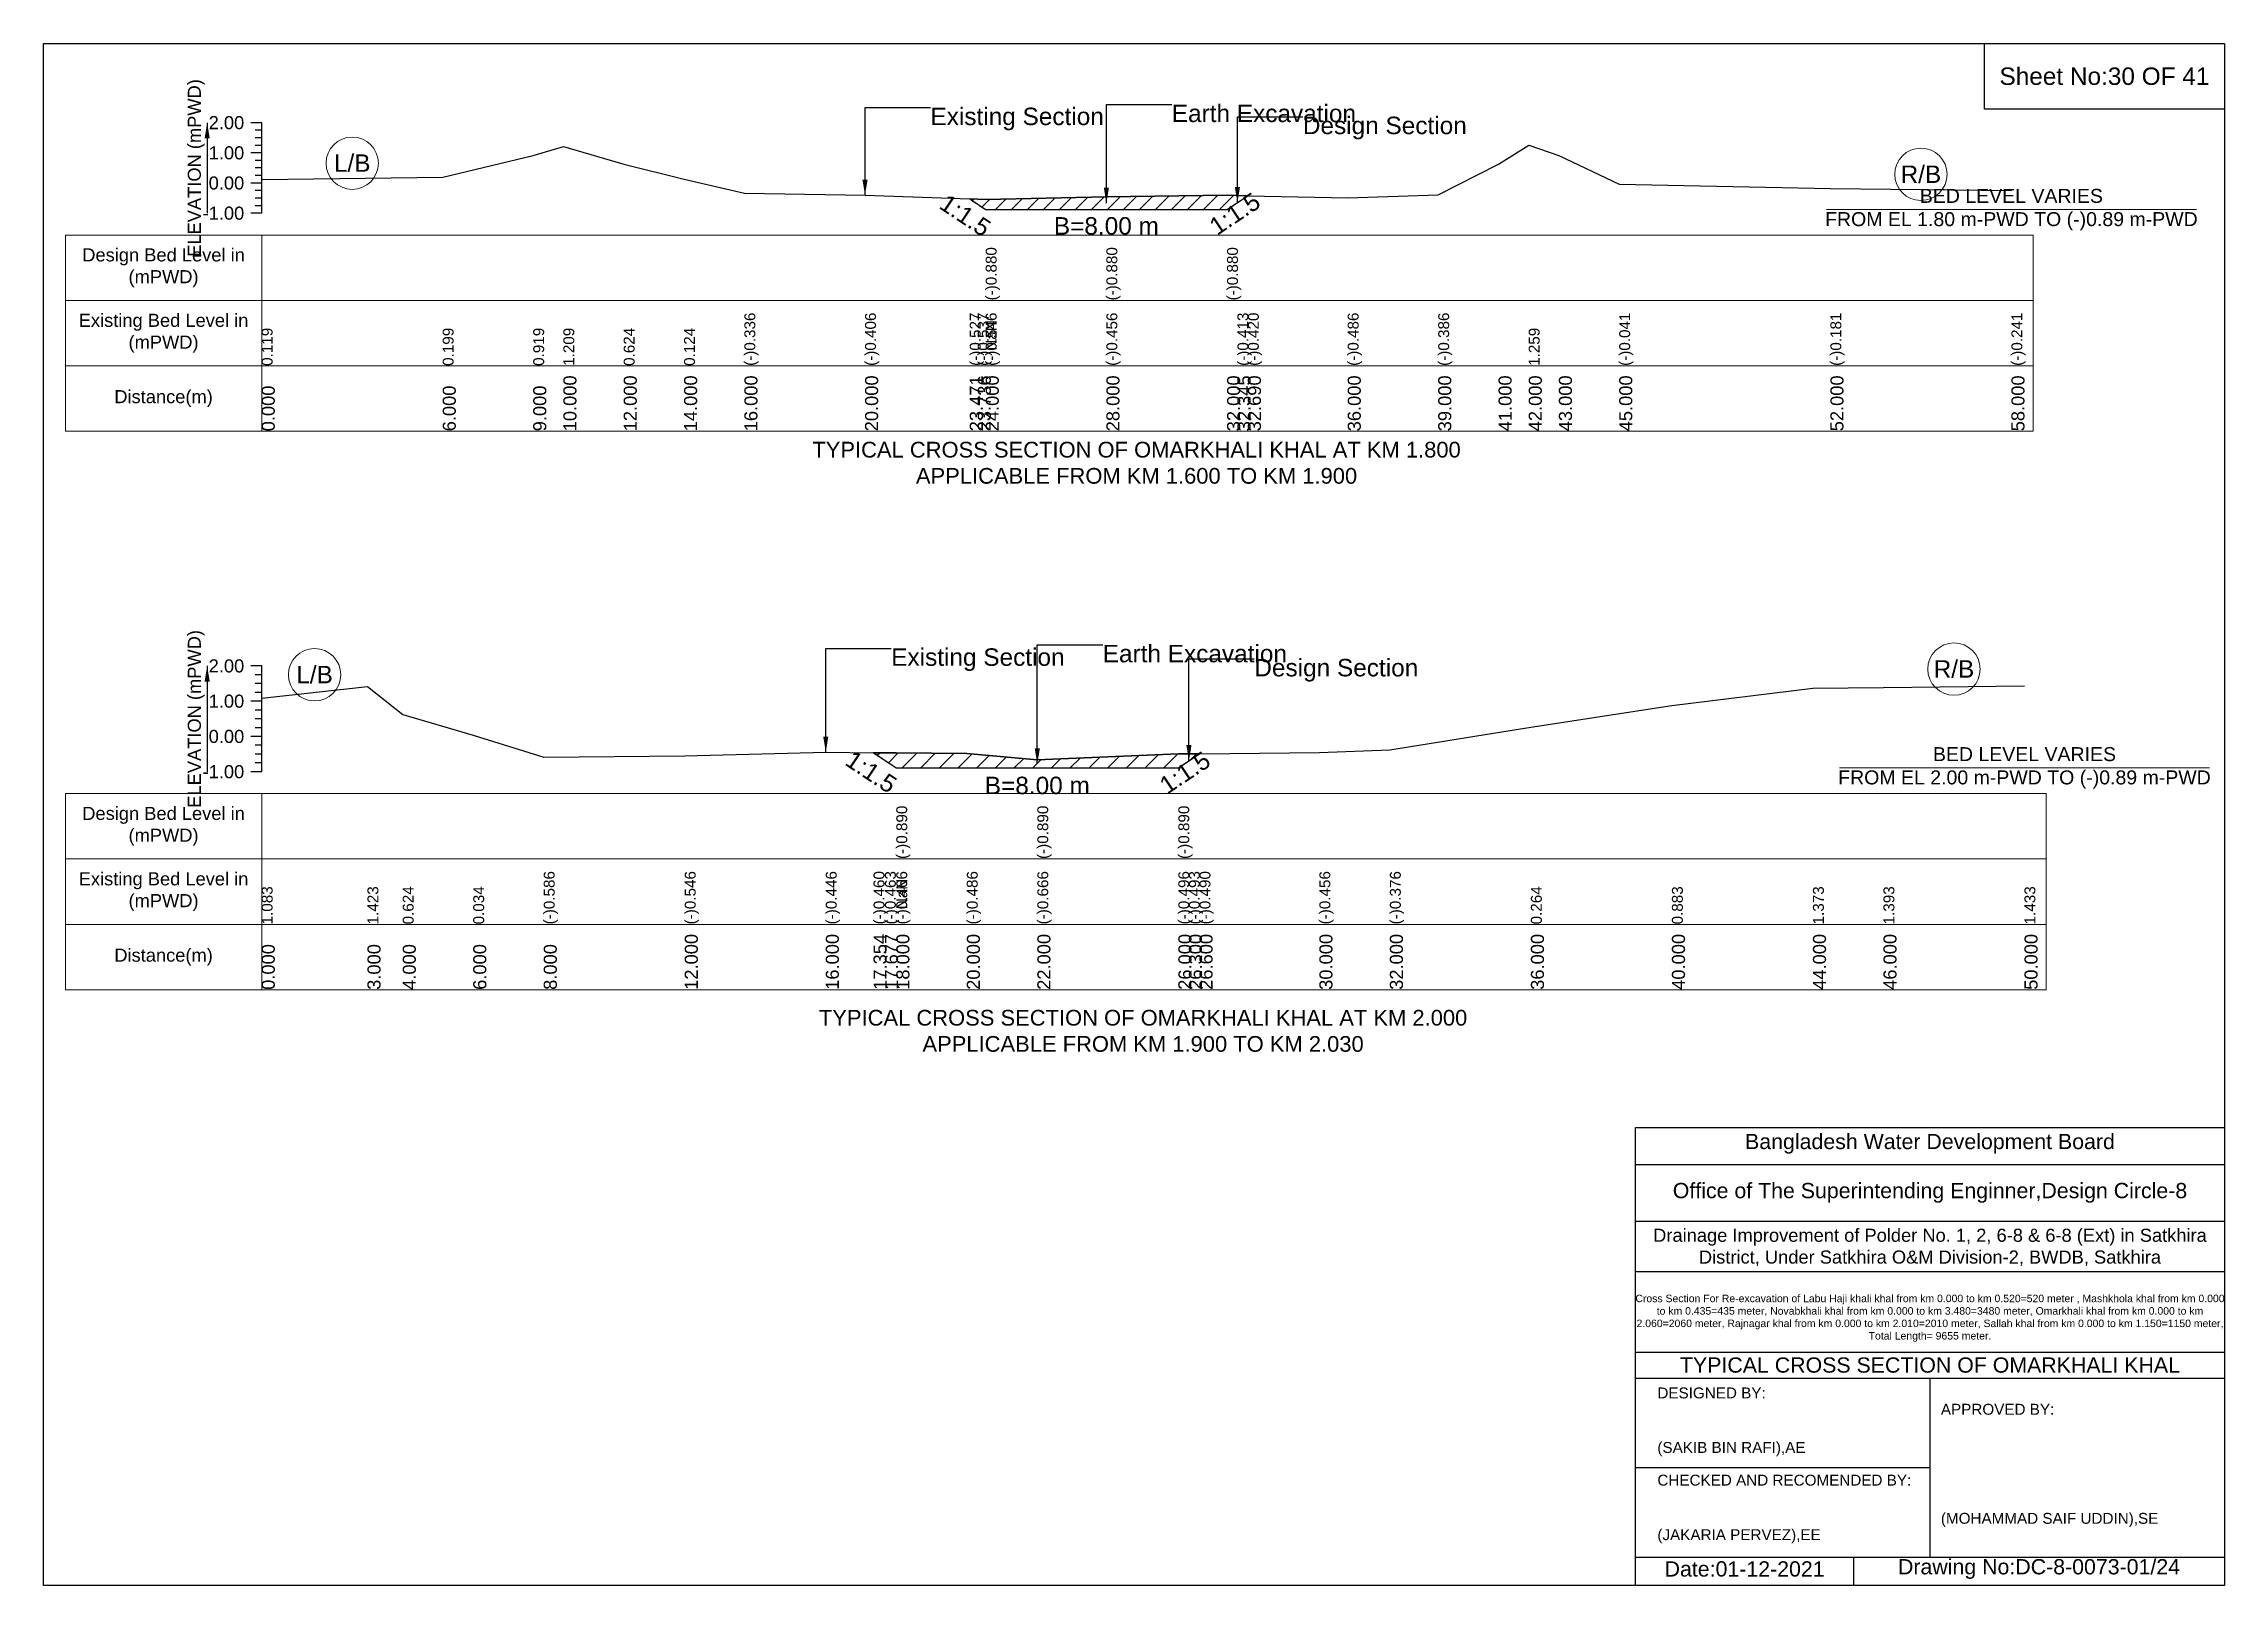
# Model space of a CAD drawing. Header units: inches. Extents: x 93000 to 506000, y -4242 to 0.
# Drawn here: x 390000 to 396000, y -4242 to 0 of the extents above; entities that cross this region are included whole.
import ezdxf

# ---------------------------------------------------------------- set-up
doc = ezdxf.new("R2010")
doc.units = ezdxf.units.IN
doc.header["$LTSCALE"] = 7
doc.header["$MEASUREMENT"] = 0
doc.linetypes.add('DASHED', pattern=[0.75, 0.5, -0.25])
for name, color, linetype, lineweight in [('Cross section Data Border', 7, 'Continuous', 9), ('Cross Section Labels', 7, 'Continuous', 9), ('Design_Bed_Level for Xsection', 7, 'DASHED', 25), ('Existing_Bed_Level for Xsection', 7, 'Continuous', 25), ('Long Section Labels', 7, 'Continuous', 9)]:
    doc.layers.add(name, color=color, linetype=linetype, lineweight=lineweight)
doc.styles.get("Standard").update_dxf_attribs({"font": 'arial.ttf'})
doc.dimstyles.get("Standard").update_dxf_attribs({"dimtxt": 0.18, "dimasz": 0.18, "dimexe": 0.18, "dimexo": 0.0625, "dimgap": 0.09, "dimtad": 0, "dimtih": 1, "dimtoh": 1, "dimdec": 4, "dimzin": 0, "dimdsep": 46, "dimtxsty": 'Standard', "dimcen": 0.09, "dimadec": 0, "dimazin": 0, "dimtfac": 1, "dimtdec": 4, "dimtofl": 0, "dimtmove": 0, "dimatfit": 3, "dimfxl": 1, "dimtolj": 1, "dimtzin": 0, "dimarcsym": 0})

msp = doc.modelspace()

# ---------------------------------------------------------------- texts
at = {"attachment_point": 5}
for s, insert, char_height in [('Sheet No:30 OF 41', (395670, -90), 48), ('Bangladesh Water Development Board', (395190, -3027), 42), ('Office of The Superintending Enginner,Design Circle-8', (395190, -3162), 42)]:
    msp.add_mtext(s, dxfattribs=dict(at, insert=insert, char_height=char_height))
for s, insert, char_height, width, attachment_point in [('Drainage Improvement of Polder No. 1, 2, 6-8 & 6-8 (Ext) in Satkhira District, Under Satkhira O&M Division-2, BWDB, Satkhira', (395190, -3312), 36, 1680, 5), ('Cross Section For Re-excavation of Labu Haji khali khal from km 0.000 to km 0.520=520 meter , Mashkhola khal from km 0.000 to km 0.435=435 meter, Novabkhali khal from km 0.000 to km 3.480=3480 meter, Omarkhali khal from km 0.000 to km 2.060=2060 meter, Rajnagar khal from km 0.000 to km 2.010=2010 meter, Sallah khal from km 0.000 to km 1.150=1150 meter, Total Length= 9655 meter. ', (395190, -3507), 20.5611, 1620, 5), ('TYPICAL CROSS SECTION OF OMARKHALI KHAL', (395190, -3636), 42, 1680, 5), ('DESIGNED BY:^J^J^J(SAKIB BIN RAFI),AE', (394440, -3792), 30, 840, 4), ('APPROVED BY:^J^J^J^J^J^J(MOHAMMAD SAIF UDDIN),SE', (395220, -3912), 30, 840, 4), ('CHECKED AND RECOMENDED BY:^J^J^J(JAKARIA PERVEZ),EE', (394440, -4032), 30, 840, 4), ('Date:01-12-2021', (394680, -4197), 42, 840, 5), ('Drawing No:DC-8-0073-01/24', (395490, -4197), 42, 1320, 5)]:
    msp.add_mtext(s, dxfattribs=dict(insert=insert, char_height=char_height, width=width, attachment_point=attachment_point))
at = {"layer": 'Cross section Data Border', "char_height": 36, "width": 480, "attachment_point": 5}
for s, insert in [('Design Bed Level in (mPWD)', (390330, -616.7)), ('Existing Bed Level in (mPWD)', (390330, -796.7)), ('Distance(m)', (390330, -976.7)), ('Design Bed Level in (mPWD)', (390330, -2153.4)), ('Existing Bed Level in (mPWD)', (390330, -2333.4)), ('Distance(m)', (390330, -2513.4))]:
    msp.add_mtext(s, dxfattribs=dict(at, insert=insert))
at = {"layer": 'Cross Section Labels'}
for s, insert, char_height, attachment_point in [('Existing Section', (392440, -176.2), 48, 1), ('Earth Excavation', (393104, -167.9), 48, 1), ('Design Section', (393464.6, -201.1), 48, 1), ('L/B', (390849, -329), 48, 5), ('R/B', (395165, -359.7), 48, 5), ('BED LEVEL VARIES ^JFROM EL 1.80 m-PWD TO (-)0.89 m-PWD', (395414, -456.7), 38.4, 5), ('B=8.00 m', (392924, -477.5), 48, 2), ('TYPICAL CROSS SECTION OF OMARKHALI KHAL AT KM 1.800^JAPPLICABLE FROM KM 1.600 TO KM 1.900', (393007, -1153.5), 43.2, 5), ('Existing Section', (392332, -1663.9), 48, 1), ('Earth Excavation', (392914, -1654.2), 48, 1), ('L/B', (390745.5, -1736.4), 48, 5), ('Design Section', (393331.1, -1693), 48, 1), ('R/B', (395256, -1720.8), 48, 5), ('BED LEVEL VARIES ^JFROM EL 2.00 m-PWD TO (-)0.89 m-PWD', (395450, -1992.7), 38.4, 5), ('B=8.00 m', (392734, -2017), 48, 2), ('TYPICAL CROSS SECTION OF OMARKHALI KHAL AT KM 2.000^JAPPLICABLE FROM KM 1.900 TO KM 2.030', (393025, -2716.5), 43.2, 5)]:
    msp.add_mtext(s, dxfattribs=dict(at, insert=insert, char_height=char_height, attachment_point=attachment_point))
at = {"layer": 'Cross Section Labels', "char_height": 48, "attachment_point": 2}
for insert, rotation in [((393263.9, -448), 33.69007), ((392549.3, -452.5), 326.30993), ((392290.4, -1984), 326.30993), ((393126.8, -1985.5), 33.69007)]:
    msp.add_mtext('1:1.5', dxfattribs=dict(at, insert=insert, rotation=rotation))
at = {"layer": 'Existing_Bed_Level for Xsection', "char_height": 36, "attachment_point": 5, "rotation": 90}
for insert in [(390420, -342.2), (390420, -1857.9)]:
    msp.add_mtext('ELEVATION (mPWD)', dxfattribs=dict(at, insert=insert))
at = {"layer": 'Existing_Bed_Level for Xsection', "char_height": 36, "attachment_point": 6}
for s, insert in [('2.00', (390552, -217.7)), ('1.00', (390552, -300.7)), ('0.00', (390552, -383.7)), ('-1.00', (390552, -466.7)), ('2.00', (390552, -1712.4)), ('1.00', (390552, -1809.4)), ('0.00', (390552, -1906.4)), ('-1.00', (390552, -2003.4))]:
    msp.add_mtext(s, dxfattribs=dict(at, insert=insert))
at = {"layer": 'Long Section Labels', "attachment_point": 1, "rotation": 90}
for s, insert, char_height in [('(-)0.880', (392592, -706.7), 30), ('(-)0.880', (392924, -706.7), 30), ('(-)0.880', (393256, -706.7), 30), ('(-)0.336', (391928, -886.7), 30), ('(-)0.406', (392260, -886.7), 30), ('(-)0.406', (392260, -886.7), 30), ('(-)0.406', (392260, -886.7), 30), ('(-)0.406', (392260, -886.7), 30), ('(-)0.527', (392548.1, -886.7), 30), ('(-)0.537', (392570.1, -886.7), 30), ('(-)0.546', (392592, -886.7), 30), ('(-)0.546', (392592, -886.7), 30), ('(-)NaN', (392592, -886.7), 30), ('(-)0.456', (392924, -886.7), 30), ('(-)0.456', (392924, -886.7), 30), ('(-)0.456', (392924, -886.7), 30), ('(-)0.413', (393284.6, -886.7), 30), ('(-)0.420', (393313.3, -886.7), 30), ('(-)0.486', (393588, -886.7), 30), ('(-)0.386', (393837, -886.7), 30), ('(-)0.041', (394335, -886.7), 30), ('(-)0.181', (394916, -886.7), 30), ('(-)0.241', (395414, -886.7), 30), ('0.119', (390600, -886.7), 30), ('0.199', (391098, -886.7), 30), ('0.919', (391347, -886.7), 30), ('0.919', (391347, -886.7), 30), ('1.209', (391430, -886.7), 30), ('0.624', (391596, -886.7), 30), ('0.624', (391596, -886.7), 30), ('0.124', (391762, -886.7), 30), ('1.259', (394086, -886.7), 30), ('0.000', (390600, -1066.7), 36), ('6.000', (391098, -1066.7), 36), ('9.000', (391347, -1066.7), 36), ('10.000', (391430, -1066.7), 36), ('12.000', (391596, -1066.7), 36), ('14.000', (391762, -1066.7), 36), ('16.000', (391928, -1066.7), 36), ('20.000', (392260, -1066.7), 36), ('23.471', (392548.1, -1066.7), 36), ('23.736', (392570.1, -1066.7), 36), ('24.000', (392592, -1066.7), 36), ('24.000', (392592, -1066.7), 36), ('24.000', (392592, -1066.7), 36), ('28.000', (392924, -1066.7), 36), ('28.000', (392924, -1066.7), 36), ('28.000', (392924, -1066.7), 36), ('32.000', (393256, -1066.7), 36), ('32.000', (393256, -1066.7), 36), ('32.000', (393256, -1066.7), 36), ('32.345', (393284.6, -1066.7), 36), ('32.690', (393313.3, -1066.7), 36), ('36.000', (393588, -1066.7), 36), ('39.000', (393837, -1066.7), 36), ('41.000', (394003, -1066.7), 36), ('42.000', (394086, -1066.7), 36), ('43.000', (394169, -1066.7), 36), ('45.000', (394335, -1066.7), 36), ('52.000', (394916, -1066.7), 36), ('58.000', (395414, -1066.7), 36), ('(-)0.890', (392346, -2243.4), 30), ('(-)0.890', (392734, -2243.4), 30), ('(-)0.890', (393122, -2243.4), 30), ('(-)0.586', (391376, -2423.4), 30), ('(-)0.546', (391764, -2423.4), 30), ('(-)0.446', (392152, -2423.4), 30), ('(-)0.460', (392283.4, -2423.4), 30), ('(-)0.463', (392314.7, -2423.4), 30), ('(-)0.466', (392346, -2423.4), 30), ('(-)0.466', (392346, -2423.4), 30), ('(-)0.486', (392540, -2423.4), 30), ('(-)0.666', (392734, -2423.4), 30), ('(-)0.666', (392734, -2423.4), 30), ('(-)0.666', (392734, -2423.4), 30), ('(-)0.496', (393122, -2423.4), 30), ('(-)0.496', (393122, -2423.4), 30), ('(-)0.496', (393122, -2423.4), 30), ('(-)0.493', (393151.1, -2423.4), 30), ('(-)0.490', (393180.2, -2423.4), 30), ('(-)0.456', (393510, -2423.4), 30), ('(-)0.376', (393704, -2423.4), 30), ('1.083', (390600, -2423.4), 30), ('1.423', (390891, -2423.4), 30), ('0.624', (390988, -2423.4), 30), ('0.034', (391182, -2423.4), 30), ('(-)NaN', (392346, -2423.4), 30), ('0.264', (394092, -2423.4), 30), ('0.883', (394480, -2423.4), 30), ('1.373', (394868, -2423.4), 30), ('1.393', (395062, -2423.4), 30), ('1.433', (395450, -2423.4), 30), ('12.000', (391764, -2603.4), 36), ('16.000', (392152, -2603.4), 36), ('17.354', (392283.4, -2603.4), 36), ('17.677', (392314.7, -2603.4), 36), ('18.000', (392346, -2603.4), 36), ('18.000', (392346, -2603.4), 36), ('18.000', (392346, -2603.4), 36), ('20.000', (392540, -2603.4), 36), ('22.000', (392734, -2603.4), 36), ('22.000', (392734, -2603.4), 36), ('22.000', (392734, -2603.4), 36), ('26.000', (393122, -2603.4), 36), ('26.000', (393122, -2603.4), 36), ('26.000', (393122, -2603.4), 36), ('26.300', (393151.1, -2603.4), 36), ('26.600', (393180.2, -2603.4), 36), ('30.000', (393510, -2603.4), 36), ('32.000', (393704, -2603.4), 36), ('36.000', (394092, -2603.4), 36), ('40.000', (394480, -2603.4), 36), ('44.000', (394868, -2603.4), 36), ('46.000', (395062, -2603.4), 36), ('50.000', (395450, -2603.4), 36), ('0.000', (390600, -2603.4), 36), ('3.000', (390891, -2603.4), 36), ('4.000', (390988, -2603.4), 36), ('6.000', (391182, -2603.4), 36), ('8.000', (391376, -2603.4), 36)]:
    msp.add_mtext(s, dxfattribs=dict(at, insert=insert, char_height=char_height))

# ---------------------------------------------------------------- hatches: boundary and pattern name
at = {"layer": 'Existing_Bed_Level for Xsection'}
h = msp.add_hatch(dxfattribs=at)
h.set_pattern_fill('ANSI31', color=256, scale=249, style=0)
h.paths.add_polyline_path([(392548.1, -427.5), (392570.1, -442.1), (392592, -456.7), (392924, -456.7), (393256, -456.7), (393284.6, -437.6), (393313.3, -418.5), (393284.6, -418), (393256, -417.4), (392924, -421.5), (392592, -429), (392570.1, -428.2)])
h = msp.add_hatch(dxfattribs=at)
h.set_pattern_fill('ANSI31', color=256, scale=291, style=0)
h.paths.add_polyline_path([(392283.4, -1951), (392314.7, -1971.9), (392346, -1992.7), (392540, -1992.7), (392734, -1992.7), (393122, -1992.7), (393151.1, -1973.3), (393180.2, -1953.9), (393151.1, -1954.2), (393122, -1954.5), (392734, -1971), (392540, -1953.5), (392346, -1951.6), (392314.7, -1951.3)])

# ---------------------------------------------------------------- linework, layer by layer
for points in [[(390000, 0), (396000, 0), (396000, -4242), (390000, -4242)], [(395340, 0), (396000, 0), (396000, -180), (395340, -180)]]:
    msp.add_lwpolyline(points, close=True)
for points in [[(394380, -4242), (394380, -2982), (396000, -2982)], [(394380, -3084), (396000, -3084)], [(394380, -3240), (396000, -3240)], [(394380, -3378), (396000, -3378)], [(394380, -3600), (396000, -3600)], [(394380, -3672), (396000, -3672)], [(395190, -3672), (395190, -4164)], [(394380, -3918), (395190, -3918)], [(394380, -4164), (396000, -4164)], [(394980, -4164), (394980, -4242)]]:
    msp.add_lwpolyline(points)
at = {"layer": 'Cross section Data Border'}
for points in [[(390060, -526.7), (395474, -526.7), (395474, -1066.7), (390060, -1066.7)], [(390060, -2063.4), (395510, -2063.4), (395510, -2603.4), (390060, -2603.4)]]:
    msp.add_lwpolyline(points, close=True, dxfattribs=at)
for points in [[(390600, -526.7), (390600, -1066.7)], [(390060, -706.7), (395474, -706.7)], [(390060, -886.7), (395474, -886.7)], [(390600, -2063.4), (390600, -2603.4)], [(390060, -2243.4), (395510, -2243.4)], [(390060, -2423.4), (395510, -2423.4)]]:
    msp.add_lwpolyline(points, dxfattribs=at)
at = {"layer": 'Cross Section Labels'}
for points in [[(394905, -456.7), (395923, -456.7)], [(394941, -1992.7), (395959, -1992.7)]]:
    msp.add_lwpolyline(points, dxfattribs=at)
for centre in [(390849, -329), (395165, -359.7), (390745.5, -1736.4), (395256, -1720.8)]:
    msp.add_circle(centre, 72, dxfattribs=at)
at = {"layer": 'Design_Bed_Level for Xsection'}
for points in [[(392548.1, -427.5), (392570.1, -442.1), (392592, -456.7), (392924, -456.7), (393256, -456.7), (393284.6, -437.6), (393313.3, -418.5)], [(392283.4, -1951), (392314.7, -1971.9), (392346, -1992.7), (392734, -1992.7), (393122, -1992.7), (393151.1, -1973.3), (393180.2, -1953.9)]]:
    msp.add_lwpolyline(points, dxfattribs=at)
at = {"layer": 'Existing_Bed_Level for Xsection'}
for points in [[(390600, -217.7), (390570, -217.7)], [(390600, -238.4), (390582, -238.4)], [(390600, -466.7), (390600, -383.7), (390600, -300.7), (390600, -217.7)], [(390600, -259.2), (390582, -259.2)], [(390600, -279.9), (390582, -279.9)], [(390600, -373.8), (391098, -367.2), (391347, -307.4), (391430, -283.3), (391596, -331.9), (391762, -373.4), (391928, -411.6), (392260, -417.4), (392548.1, -427.5), (392570.1, -428.2), (392592, -429), (392592, -429), (392924, -421.5), (392924, -421.5), (393256, -417.4), (393256, -417.4), (393284.6, -418), (393313.3, -418.5), (393588, -424), (393837, -415.7), (394003, -331.9), (394086, -279.2), (394169, -307.4), (394335, -387.1), (394916, -398.7), (395414, -403.7)], [(390600, -300.7), (390570, -300.7)], [(390600, -321.4), (390582, -321.4)], [(390600, -342.2), (390582, -342.2)], [(390600, -383.7), (390570, -383.7)], [(390600, -362.9), (390582, -362.9)], [(390600, -404.4), (390582, -404.4)], [(390600, -466.7), (390570, -466.7)], [(390600, -425.2), (390582, -425.2)], [(390600, -445.9), (390582, -445.9)], [(390600, -1712.4), (390570, -1712.4)], [(390600, -1736.6), (390582, -1736.6)], [(390600, -2003.4), (390600, -1906.4), (390600, -1809.4), (390600, -1712.4)], [(390600, -1760.9), (390582, -1760.9)], [(390600, -1785.1), (390582, -1785.1)], [(390600, -1801.3), (390891, -1768.4), (390988, -1845.9), (391182, -1903.1), (391376, -1963.2), (391764, -1959.4), (392152, -1949.7), (392283.4, -1951), (392314.7, -1951.3), (392346, -1951.6), (392346, -1951.6), (392540, -1953.5), (392734, -1971), (392734, -1971), (393122, -1954.5), (393122, -1954.5), (393151.1, -1954.2), (393180.2, -1953.9), (393510, -1950.6), (393704, -1942.9), (394092, -1880.8), (394480, -1820.7), (394868, -1773.2), (395062, -1771.3), (395450, -1767.4)], [(390600, -1809.4), (390570, -1809.4)], [(390600, -1833.6), (390582, -1833.6)], [(390600, -1857.9), (390582, -1857.9)], [(390600, -1906.4), (390570, -1906.4)], [(390600, -1882.1), (390582, -1882.1)], [(390600, -1930.6), (390582, -1930.6)], [(390600, -1954.9), (390582, -1954.9)], [(390600, -1979.1), (390582, -1979.1)], [(390600, -2003.4), (390570, -2003.4)]]:
    msp.add_lwpolyline(points, dxfattribs=at)
for points in [[(392548.1, -427.5), (392548.1, -427.5), (392570.1, -442.1), (392592, -456.7), (392592, -456.7), (392924, -456.7), (392924, -456.7), (393256, -456.7), (393256, -456.7), (393284.6, -437.6), (393313.3, -418.5), (393313.3, -418.5), (393313.3, -418.5), (393284.6, -418), (393256, -417.4), (393256, -417.4), (392924, -421.5), (392924, -421.5), (392592, -429), (392592, -429), (392570.1, -428.2), (392548.1, -427.5)], [(392283.4, -1951), (392283.4, -1951), (392314.7, -1971.9), (392346, -1992.7), (392346, -1992.7), (392540, -1992.7), (392734, -1992.7), (392734, -1992.7), (393122, -1992.7), (393122, -1992.7), (393151.1, -1973.3), (393180.2, -1953.9), (393151.1, -1954.2), (393122, -1954.5), (393122, -1954.5), (392734, -1971), (392734, -1971), (392540, -1953.5), (392346, -1951.6), (392346, -1951.6), (392314.7, -1951.3), (392283.4, -1951)]]:
    msp.add_lwpolyline(points, close=True, dxfattribs=at)

msp.set_redraw_order([(e.dxf.handle, doc.entitydb.next_handle()) for e in msp.query("TEXT MTEXT ATTDEF DIMENSION ARC_DIMENSION")])  # texts and dimensions are drawn at this point

# ---------------------------------------------------------------- leaders
at = {"layer": 'Cross Section Labels', "annotation_type": 0, "has_hookline": 1, "hookline_direction": 0}
for points, text_width in [([(392260, -417.4), (392260, -176.2), (392439.9, -176.2)], 467.2), ([(392924, -439.1), (392924, -167.9), (393103.9, -167.9)], 497), ([(393284.6, -437.6), (393284.6, -201.1), (393464.6, -201.1)], 441.2), ([(392152, -1949.7), (392152, -1663.9), (392331.9, -1663.9)], 467.2), ([(392734, -1981.9), (392734, -1654.2), (392913.9, -1654.2)], 497), ([(393151.1, -1973.3), (393151.1, -1693), (393331, -1693)], 441.2)]:
    msp.add_leader(points, dimstyle='Standard', override={"dimasz": 43.2}, dxfattribs=dict(at, text_width=text_width))
at = {"layer": 'Existing_Bed_Level for Xsection'}
for points in [[(390450, -217.7), (390450, -466.7)], [(390450, -1712.4), (390450, -2003.4)]]:
    msp.add_leader(points, dimstyle='Standard', override={"dimasz": 43.2}, dxfattribs=at)

doc.saveas('drawing.dxf')
